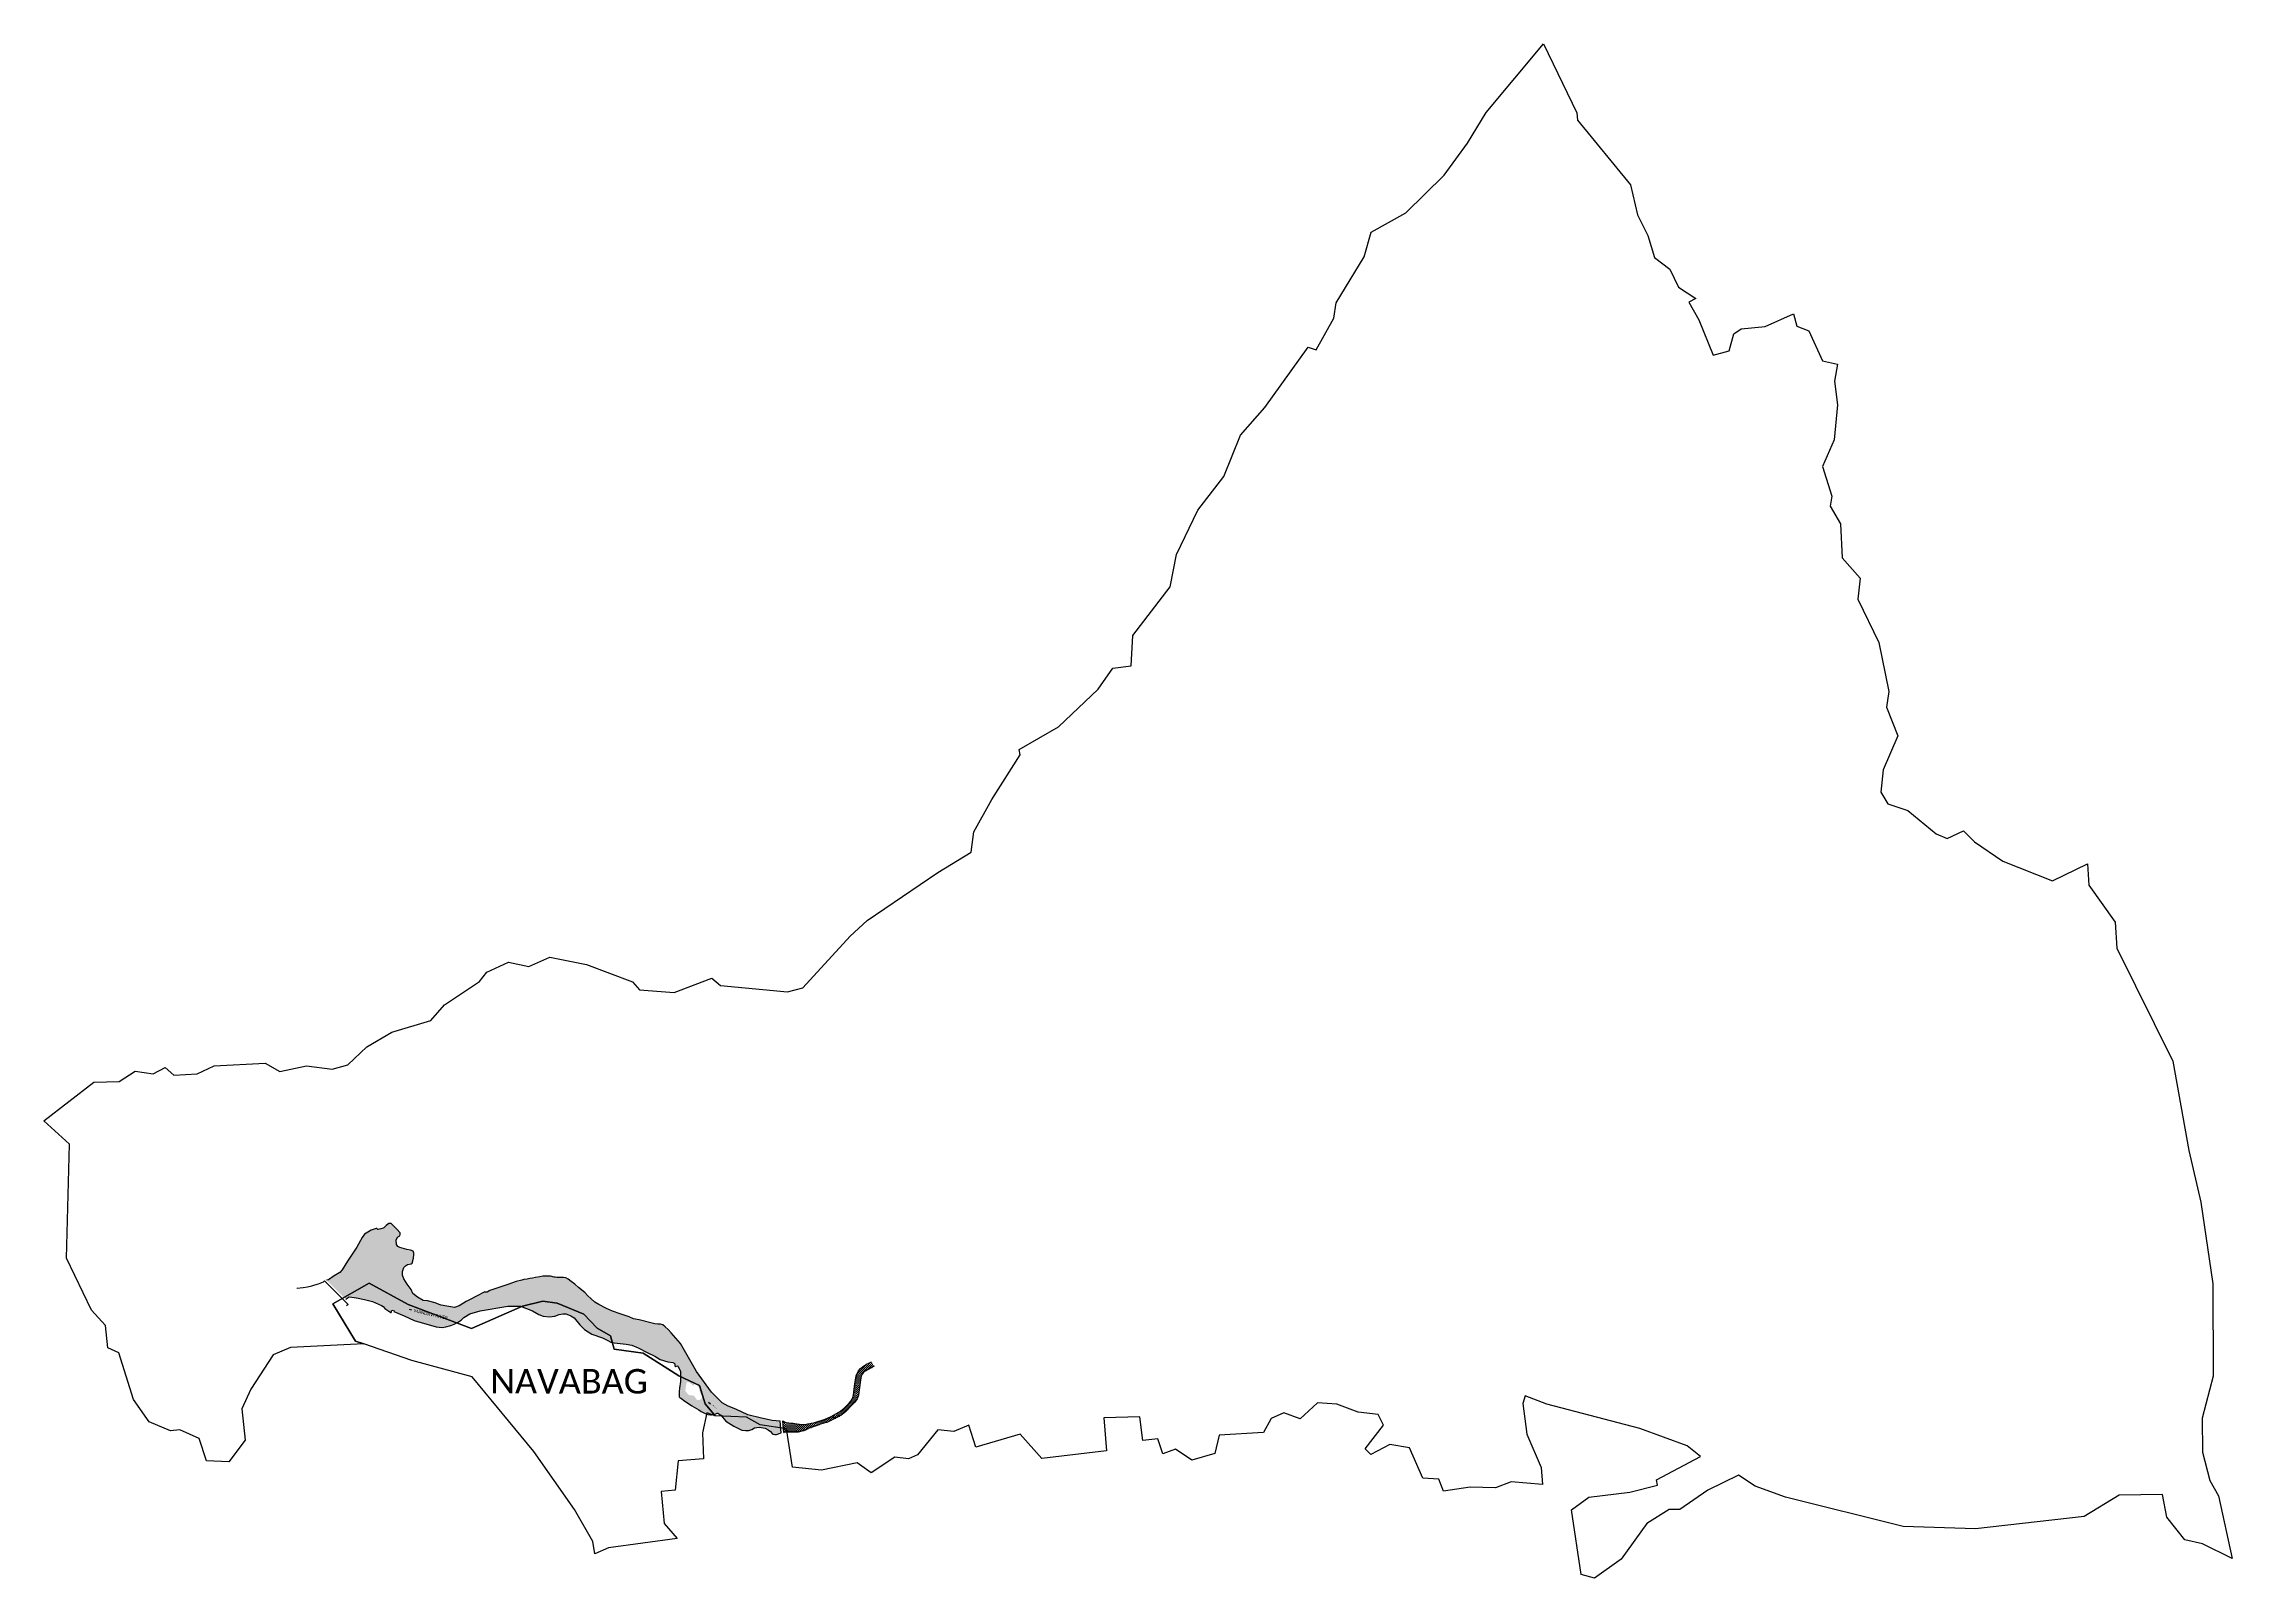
# Model space of a CAD drawing. Header units: metres. Extents: x 351288 to 357899, y 1752801 to 1757437.
import ezdxf

# ---------------------------------------------------------------- set-up
doc = ezdxf.new("R2010")
doc.units = ezdxf.units.M
doc.header["$MEASUREMENT"] = 0
for name, color, linetype in [('ARROW', 7, 'Continuous'), ('RIVER', 4, 'Continuous'), ('RIVER TEXT', 7, 'Continuous'), ('village', 3, 'Continuous'), ('VILLAGE NAME', 250, 'Continuous')]:
    doc.layers.add(name, color=color, linetype=linetype)
doc.styles.get("Standard").update_dxf_attribs({"font": 'simplex.shx'})
doc.dimstyles.get("Standard").update_dxf_attribs({"dimtxt": 0.18, "dimasz": 0.18, "dimexe": 0.18, "dimexo": 0.0625, "dimgap": 0.09, "dimtad": 0, "dimtih": 1, "dimtoh": 1, "dimdec": 4, "dimzin": 0, "dimdsep": 46, "dimtxsty": 'Standard', "dimcen": 0.09, "dimadec": 0, "dimazin": 0, "dimtfac": 1, "dimtdec": 4, "dimtofl": 0, "dimtmove": 0, "dimatfit": 3, "dimfxl": 1, "dimtolj": 1, "dimtzin": 0, "dimarcsym": 0})

msp = doc.modelspace()

# ---------------------------------------------------------------- hatches: boundary and pattern name
at = {"layer": 'RIVER'}
h = msp.add_hatch(dxfattribs=at)
h.set_pattern_fill('DASH', color=256, scale=25)
h.paths.add_polyline_path([(352371.9, 1753716.2), (352371.9, 1753727.4), (352375.4, 1753739.4), (352380.6, 1753744.8), (352387.2, 1753748.3), (352398, 1753750.3), (352400.6, 1753752.6), (352404.5, 1753767.7), (352406.4, 1753779), (352405.9, 1753783.2), (352403.9, 1753788.4), (352395.4, 1753792.3), (352385.2, 1753794), (352363.9, 1753799.6), (352357.2, 1753803.2), (352354.1, 1753809.4), (352352.4, 1753821.9), (352356.7, 1753830.8), (352363.3, 1753835.6), (352364.9, 1753839), (352364.9, 1753844), (352354.5, 1753854.9), (352341, 1753869.7), (352337.4, 1753872.3), (352330.3, 1753872.3), (352322.7, 1753866.3), (352317.3, 1753861.7), (352316.6, 1753860.8), (352315.4, 1753859.7), (352313.5, 1753858.7), (352306.1, 1753856.6), (352298.2, 1753854.7), (352297.6, 1753854.7), (352296, 1753855.7), (352294.3, 1753857.8), (352292.5, 1753857.8), (352277.2, 1753852.8), (352257.4, 1753840), (352250, 1753830.5), (352234.1, 1753801.2), (352205.8, 1753758.5), (352189.2, 1753732), (352182, 1753724), (352164.9, 1753714.1), (352148.2, 1753702.3), (352141.9, 1753701.6), (352200.6, 1753643), (352204.1, 1753647), (352210.4, 1753650.7), (352218.9, 1753649.8), (352233.1, 1753647.6), (352256.5, 1753643.3), (352281.5, 1753636.6), (352308.3, 1753624.3), (352313.8, 1753621.2), (352318.6, 1753615.2), (352336.2, 1753603.9), (352337.1, 1753603.6), (352339.9, 1753610.7), (352346.7, 1753608.4), (352345.9, 1753606.9), (352377.1, 1753593.2), (352406.7, 1753579.4), (352473.8, 1753559.8), (352491.1, 1753558), (352502.5, 1753559.9), (352517.9, 1753564.1), (352527.8, 1753568.5), (352538.3, 1753573.1), (352548.8, 1753580.4), (352557.2, 1753588.8), (352575.3, 1753599.1), (352606.2, 1753609), (352689.6, 1753623.1), (352727.8, 1753623.1), (352764.4, 1753608.3), (352783.8, 1753597.5), (352796.5, 1753592.9), (352815.7, 1753590.6), (352832, 1753592.2), (352845, 1753597), (352855.9, 1753599.7), (352864.8, 1753599.3), (352873.4, 1753596.4), (352880.2, 1753593.7), (352889.9, 1753587.6), (352907.3, 1753566.3), (352921.4, 1753552.5), (352943.3, 1753538.1), (352976.2, 1753526.8), (352992, 1753518.6), (353001.1, 1753514), (353010.7, 1753512.1), (353047.6, 1753508.2), (353064, 1753505.1), (353083.9, 1753496.3), (353110.8, 1753482.2), (353134.1, 1753471.1), (353150.5, 1753461.5), (353173.5, 1753454.1), (353188.2, 1753452.8), (353192.8, 1753450.6), (353194.8, 1753448.7), (353194.8, 1753442.4), (353196.1, 1753440.2), (353197.5, 1753440.2), (353202.6, 1753442.1), (353203.8, 1753441.1), (353207.9, 1753434.2), (353211.9, 1753425.5), (353211.9, 1753411.8), (353211.2, 1753395.1), (353208.1, 1753375.1), (353207, 1753364.9), (353207, 1753351.6), (353207.7, 1753349.1), (353209.4, 1753346.6), (353215.1, 1753342.8), (353220.3, 1753338.9), (353245.8, 1753322), (353267.3, 1753309.8), (353274.3, 1753304.5), (353285.8, 1753298.4), (353293.6, 1753295.7), (353302.2, 1753294.8), (353305.4, 1753294.8), (353312.1, 1753296.5), (353317.8, 1753297.6), (353322.4, 1753299), (353324.6, 1753299.2), (353333.8, 1753293.8), (353348.3, 1753275.4), (353372.7, 1753259.7), (353397, 1753248.2), (353408.2, 1753247.3), (353418, 1753247.2), (353427.2, 1753250.2), (353435.5, 1753254.7), (353448.8, 1753256.9), (353467.6, 1753253.6), (353476.1, 1753248.6), (353483.6, 1753244), (353488, 1753238.4), (353491.7, 1753235.7), (353496.6, 1753234.8), (353501.9, 1753234.8), (353515.6, 1753239.6), (353512.3, 1753275.1), (353488, 1753277.4), (353456.6, 1753284.5), (353415.1, 1753294.8), (353378.6, 1753311), (353355.1, 1753320.7), (353337.1, 1753330.3), (353327.9, 1753339.2), (353305.1, 1753362.8), (353259.9, 1753425.6), (353211.7, 1753510.3), (353183.3, 1753542.5), (353174, 1753552.1), (353165, 1753560.3), (353158, 1753566.5), (353151.2, 1753567.9), (353142.7, 1753568.6), (353134, 1753569.6), (353122.3, 1753572.7), (353086.6, 1753581.8), (353069.3, 1753584.8), (353056.9, 1753590.5), (353044.8, 1753594.6), (353029, 1753599.7), (353005.8, 1753607.8), (352987.8, 1753615.5), (352964.6, 1753627.3), (352952.9, 1753634.9), (352940.4, 1753646.3), (352931.5, 1753653.7), (352922.1, 1753664.3), (352903.6, 1753679.4), (352892.7, 1753689.1), (352881.2, 1753697.1), (352872.1, 1753704.5), (352865.4, 1753708), (352857.7, 1753709.6), (352850.3, 1753709.6), (352844.4, 1753709.5), (352838.2, 1753709.3), (352833.3, 1753709.9), (352829.9, 1753710.6), (352818.7, 1753712.9), (352808.1, 1753713.4), (352795.8, 1753712.9), (352786.7, 1753711.8), (352773.6, 1753708.9), (352764.5, 1753707.1), (352756.4, 1753705.8), (352748.6, 1753704.5), (352738.7, 1753703.1), (352731.7, 1753701.4), (352714.7, 1753696.9), (352689.9, 1753688.1), (352635.4, 1753669.7), (352627.2, 1753665.3), (352621.6, 1753665.4), (352620.8, 1753665.9), (352592.9, 1753651.8), (352575.9, 1753643.1), (352570.2, 1753640.1), (352566.3, 1753637.9), (352564.4, 1753637.1), (352564.2, 1753637.1), (352542.6, 1753623.9), (352528.9, 1753618.6), (352488.6, 1753625.9), (352482.5, 1753627.3), (352470, 1753632.9), (352447.3, 1753638.5), (352434.2, 1753639.8), (352416.6, 1753649.5), (352403.2, 1753661.3), (352397.8, 1753673.3), (352389.2, 1753685.1), (352385.7, 1753689.6), (352375.5, 1753705.3)])
h.paths.add_polyline_path([(353229.9, 1753391.8), (353231.6, 1753392.5), (353232.2, 1753393.1), (353234.1, 1753393.3), (353236.6, 1753392.8), (353237.6, 1753392.1), (353243.9, 1753387.2), (353245.9, 1753386), (353247.7, 1753382.2), (353249.9, 1753382.7), (353251, 1753384.3), (353254, 1753386.7), (353255.4, 1753389.2), (353259.5, 1753386.4), (353263.9, 1753379.4), (353268.2, 1753376.3), (353269.5, 1753373.4), (353269.1, 1753371.1), (353268.5, 1753367.2), (353273.6, 1753357.1), (353275.6, 1753352.1), (353276.7, 1753347.5), (353275.4, 1753343.7), (353269.9, 1753339.9), (353265.9, 1753338.8), (353260.8, 1753339.8), (353253.3, 1753350.5), (353252.5, 1753351.4), (353251.4, 1753352), (353249.4, 1753352.5), (353246.4, 1753352.9), (353241.8, 1753353), (353237.3, 1753354.3), (353234.3, 1753356.5), (353226.4, 1753366.3), (353226.8, 1753375.5), (353229.8, 1753390.6)], flags=16)
h.paths.add_polyline_path([(352245.2, 1753708.4), (352262.8, 1753726), (352259.8, 1753729), (352242.2, 1753711.4)], flags=24)
h.paths.add_polyline_path([(352396.3, 1753617.5), (352417.4, 1753604.2), (352419.6, 1753607.8), (352398.6, 1753621.1)], flags=24)
h.paths.add_polyline_path([(352882.8, 1753613.5), (352906.1, 1753604.8), (352907.6, 1753608.8), (352884.2, 1753617.5)], flags=24)
h.paths.add_polyline_path([(353301.9, 1753326.4), (353321.2, 1753310.7), (353323.9, 1753314), (353304.6, 1753329.7)], flags=24)
h = msp.add_hatch(dxfattribs=at)
h.set_pattern_fill('DASH', color=256, scale=25)
h.paths.add_polyline_path([(353550.6, 1753268.9), (353546.2, 1753269.6), (353531.7, 1753270.8), (353527.3, 1753272.1), (353523.5, 1753273.9), (353520.3, 1753276), (353524, 1753240.5), (353529.9, 1753241.7), (353538.2, 1753242.2), (353544.5, 1753241.6), (353550, 1753241.5), (353558.7, 1753242.1), (353567.2, 1753242.4), (353578.4, 1753244.6), (353588.9, 1753248.3), (353592.8, 1753250.1), (353594.5, 1753251.8), (353624.3, 1753262.5), (353631.8, 1753264.7), (353644.4, 1753269), (353653.5, 1753271.3), (353689.9, 1753289), (353699.8, 1753295.6), (353710.7, 1753304.9), (353729.9, 1753324.6), (353738, 1753332.2), (353744.7, 1753342.5), (353748.7, 1753353.4), (353751.7, 1753369.7), (353755, 1753399.2), (353757.6, 1753411), (353760.5, 1753417.1), (353764.5, 1753423), (353769.1, 1753426), (353796.3, 1753440.9), (353788.3, 1753454.3), (353780, 1753450.8), (353773.5, 1753447), (353764.2, 1753441.6), (353754.9, 1753434.1), (353749.3, 1753427.3), (353744.9, 1753419.7), (353741.9, 1753412), (353738.5, 1753387.4), (353735.5, 1753363.9), (353733.6, 1753353.9), (353732.2, 1753346.7), (353730, 1753341.8), (353727.5, 1753336.6), (353720.8, 1753329.2), (353705.6, 1753314.7), (353694.7, 1753305.9), (353680.4, 1753296.9), (353666.3, 1753289.6), (353648.5, 1753281.2), (353613.8, 1753270.2), (353596, 1753266.9), (353590.1, 1753265), (353587.4, 1753265.5), (353583.5, 1753265.6), (353579, 1753265), (353572.3, 1753265.1), (353570.2, 1753266.1)])
h.paths.add_polyline_path([(353773.8, 1753433.4), (353792.2, 1753445.9), (353789.4, 1753449.9), (353771.1, 1753437.4)], flags=24)
h.paths.add_polyline_path([(353683.5, 1753288.8), (353703.1, 1753299.2), (353700.8, 1753303.5), (353681.2, 1753293.1)], flags=24)

# ---------------------------------------------------------------- linework, layer by layer
for points in [[(352200.6, 1753643), (352204.1, 1753647), (352210.4, 1753650.7), (352218.9, 1753649.8), (352233.1, 1753647.6), (352256.5, 1753643.3), (352281.5, 1753636.6), (352308.3, 1753624.3), (352313.8, 1753621.2), (352318.6, 1753615.2), (352336.2, 1753603.9), (352337.1, 1753603.6), (352339.9, 1753610.7), (352346.7, 1753608.4), (352345.9, 1753606.9), (352377.1, 1753593.2), (352406.7, 1753579.4), (352473.8, 1753559.8), (352491.1, 1753558), (352502.5, 1753559.9), (352517.9, 1753564.1), (352527.8, 1753568.5), (352538.3, 1753573.1), (352548.8, 1753580.4), (352557.2, 1753588.8), (352575.3, 1753599.1), (352606.2, 1753609), (352689.6, 1753623.1), (352727.8, 1753623.1), (352764.4, 1753608.3), (352783.8, 1753597.5), (352796.5, 1753592.9), (352815.7, 1753590.6), (352832, 1753592.2), (352845, 1753597), (352855.9, 1753599.7), (352864.8, 1753599.3), (352873.4, 1753596.4), (352880.2, 1753593.7), (352889.9, 1753587.6), (352907.3, 1753566.3), (352921.4, 1753552.5), (352943.3, 1753538.1), (352976.2, 1753526.8), (352992, 1753518.6), (353001.1, 1753514), (353010.7, 1753512.1), (353047.6, 1753508.2), (353064, 1753505.1), (353083.9, 1753496.3), (353110.8, 1753482.2), (353134.1, 1753471.1), (353150.5, 1753461.5), (353173.5, 1753454.1), (353188.2, 1753452.8), (353192.8, 1753450.6), (353194.8, 1753448.7), (353194.8, 1753442.4), (353196.1, 1753440.2), (353197.5, 1753440.2), (353202.6, 1753442.1), (353203.8, 1753441.1), (353207.9, 1753434.2), (353211.9, 1753425.5), (353211.9, 1753411.8), (353211.2, 1753395.1), (353208.1, 1753375.1), (353207, 1753364.9), (353207, 1753351.6), (353207.7, 1753349.1), (353209.4, 1753346.6), (353215.1, 1753342.8), (353220.3, 1753338.9), (353245.8, 1753322), (353267.3, 1753309.8), (353274.3, 1753304.5), (353285.8, 1753298.4), (353293.6, 1753295.7), (353302.2, 1753294.8), (353305.4, 1753294.8), (353312.1, 1753296.5), (353317.8, 1753297.6), (353322.4, 1753299), (353324.6, 1753299.2), (353333.8, 1753293.8), (353348.3, 1753275.4), (353372.7, 1753259.7), (353397, 1753248.2), (353408.2, 1753247.3), (353418, 1753247.2), (353427.2, 1753250.2), (353435.5, 1753254.7), (353448.8, 1753256.9), (353467.6, 1753253.6), (353476.1, 1753248.6), (353483.6, 1753244), (353488, 1753238.4), (353491.7, 1753235.7), (353496.6, 1753234.8), (353501.9, 1753234.8), (353515.6, 1753239.6), (353512.3, 1753275.1), (353488, 1753277.4), (353456.6, 1753284.5), (353415.1, 1753294.8), (353378.6, 1753311), (353355.1, 1753320.7), (353337.1, 1753330.3), (353327.9, 1753339.2), (353305.1, 1753362.8), (353259.9, 1753425.6), (353211.7, 1753510.3), (353183.3, 1753542.5), (353174, 1753552.1), (353165, 1753560.3), (353158, 1753566.5), (353151.2, 1753567.9), (353142.7, 1753568.6), (353134, 1753569.6), (353122.3, 1753572.7), (353086.6, 1753581.8), (353069.3, 1753584.8), (353056.9, 1753590.5), (353044.8, 1753594.6), (353029, 1753599.7), (353005.8, 1753607.8), (352987.8, 1753615.5), (352964.6, 1753627.3), (352952.9, 1753634.9), (352940.4, 1753646.3), (352931.5, 1753653.7), (352922.1, 1753664.3), (352903.6, 1753679.4), (352892.7, 1753689.1), (352881.2, 1753697.1), (352872.1, 1753704.5), (352865.4, 1753708), (352857.7, 1753709.6), (352850.3, 1753709.6), (352844.4, 1753709.5), (352838.2, 1753709.3), (352833.3, 1753709.9), (352829.9, 1753710.6), (352818.7, 1753712.9), (352808.1, 1753713.4), (352795.8, 1753712.9), (352786.7, 1753711.8), (352773.6, 1753708.9), (352764.5, 1753707.1), (352756.4, 1753705.8), (352748.6, 1753704.5), (352738.7, 1753703.1), (352731.7, 1753701.4), (352714.7, 1753696.9), (352689.9, 1753688.1), (352635.4, 1753669.7), (352627.2, 1753665.3), (352621.6, 1753665.4), (352620.8, 1753665.9), (352592.9, 1753651.8), (352575.9, 1753643.1), (352570.2, 1753640.1), (352566.3, 1753637.9), (352564.4, 1753637.1), (352564.2, 1753637.1), (352542.6, 1753623.9), (352528.9, 1753618.6), (352488.6, 1753625.9), (352482.5, 1753627.3), (352470, 1753632.9), (352447.3, 1753638.5), (352434.2, 1753639.8), (352416.6, 1753649.5), (352403.2, 1753661.3), (352397.8, 1753673.3), (352389.2, 1753685.1), (352385.7, 1753689.6), (352375.5, 1753705.3), (352371.9, 1753716.2), (352371.9, 1753727.4), (352375.4, 1753739.4), (352380.6, 1753744.8), (352387.2, 1753748.3), (352398, 1753750.3), (352400.6, 1753752.6), (352404.5, 1753767.7), (352406.4, 1753779), (352405.9, 1753783.2), (352403.9, 1753788.4), (352395.4, 1753792.3), (352385.2, 1753794), (352363.9, 1753799.6), (352357.2, 1753803.2), (352354.1, 1753809.4), (352352.4, 1753821.9), (352356.7, 1753830.8), (352363.3, 1753835.6), (352364.9, 1753839), (352364.9, 1753844), (352354.5, 1753854.9), (352341, 1753869.7), (352337.4, 1753872.3), (352330.3, 1753872.3), (352322.7, 1753866.3), (352317.3, 1753861.7), (352316.6, 1753860.8), (352315.4, 1753859.7), (352313.5, 1753858.7), (352306.1, 1753856.6), (352298.2, 1753854.7), (352297.6, 1753854.7), (352296, 1753855.7), (352294.3, 1753857.8), (352292.5, 1753857.8), (352277.2, 1753852.8), (352257.4, 1753840), (352250, 1753830.5), (352234.1, 1753801.2), (352205.8, 1753758.5), (352189.2, 1753732), (352182, 1753724), (352164.9, 1753714.1), (352148.2, 1753702.3), (352141.9, 1753701.6)], [(352052.5, 1753676.7), (352071.4, 1753679.2), (352084.5, 1753680.8), (352098.2, 1753684.3), (352106.9, 1753686.8), (352117.9, 1753690), (352132.8, 1753696.6), (352136.3, 1753699.3), (352207.7, 1753627.8), (352202.3, 1753623.9)], [(353796.3, 1753440.9), (353769.1, 1753426), (353764.5, 1753423), (353760.5, 1753417.1), (353757.6, 1753411), (353755, 1753399.2), (353751.7, 1753369.7), (353748.7, 1753353.4), (353744.7, 1753342.5), (353738, 1753332.2), (353729.9, 1753324.6), (353710.7, 1753304.9), (353699.8, 1753295.6), (353689.9, 1753289), (353653.5, 1753271.3), (353644.4, 1753269), (353631.8, 1753264.7), (353624.3, 1753262.5), (353594.5, 1753251.8), (353592.8, 1753250.1), (353588.9, 1753248.3), (353578.4, 1753244.6), (353567.2, 1753242.4), (353558.7, 1753242.1), (353550, 1753241.5), (353544.5, 1753241.6), (353538.2, 1753242.2), (353529.9, 1753241.7), (353524, 1753240.5), (353520.3, 1753276), (353523.5, 1753273.9), (353527.3, 1753272.1), (353531.7, 1753270.8), (353546.2, 1753269.6), (353550.6, 1753268.9), (353570.2, 1753266.1), (353572.3, 1753265.1), (353579, 1753265), (353583.5, 1753265.6), (353587.4, 1753265.5), (353590.1, 1753265), (353596, 1753266.9), (353613.8, 1753270.2), (353648.5, 1753281.2), (353666.3, 1753289.6), (353680.4, 1753296.9), (353694.7, 1753305.9), (353705.6, 1753314.7), (353720.8, 1753329.2), (353727.5, 1753336.6), (353730, 1753341.8), (353732.2, 1753346.7), (353733.6, 1753353.9), (353735.5, 1753363.9), (353738.5, 1753387.4), (353741.9, 1753412), (353744.9, 1753419.7), (353749.3, 1753427.3), (353754.9, 1753434.1), (353764.2, 1753441.6), (353773.5, 1753447), (353780, 1753450.8), (353788.3, 1753454.3)]]:
    msp.add_lwpolyline(points, dxfattribs=at)
at = {"layer": 'village', "color": 3, "true_color": 0x00ff00}
for points in [[(357809.4, 1753181.8, 0), (357831.1, 1753095.7, 0), (357857.1, 1753049.4, 0), (357898.9, 1752860.4, 0), (357809.4, 1752905, 0), (357755.9, 1752916.3, 0), (357701.6, 1752985.4, 0), (357688.3, 1753053.5, 0), (357556.9, 1753051.7, 0), (357451.2, 1752987.1, 0), (357123.9, 1752950.3, 0), (356905, 1752956.6, 0), (356549.7, 1753045.2, 0), (356457.7, 1753078.7, 0), (356407.3, 1753111.9, 0), (356314.9, 1753066.8, 0), (356230.1, 1753008.1, 0), (356197.8, 1753008, 0), (356130.1, 1752965.9, 0), (356053.5, 1752857.8, 0), (355972, 1752800.6, 0), (355932.5, 1752812.2, 0), (355903.1, 1753007.6, 0), (355955.2, 1753045.2, 0), (356078.9, 1753061.1, 0), (356162.3, 1753081.7, 0), (356160.1, 1753097.8, 0), (356292.8, 1753168.3, 0), (356252.9, 1753200.6, 0), (356109.4, 1753252.9, 0), (355828.8, 1753326.5, 0), (355762.7, 1753352.2, 0), (355755.7, 1753328.2, 0), (355767.6, 1753235.8, 0), (355811.2, 1753134.9, 0), (355815.3, 1753083.6, 0), (355721.2, 1753091.6, 0), (355673.8, 1753074, 0), (355597.3, 1753075.3, 0), (355516.7, 1753063.6, 0), (355502.2, 1753099.9, 0), (355454.1, 1753103.3, 0), (355413.6, 1753194.6, 0), (355353.8, 1753204.6, 0), (355297.2, 1753174.2, 0), (355279.4, 1753191.4, 0), (355335.4, 1753263.5, 0), (355319.5, 1753295.6, 0), (355258.3, 1753302.1, 0), (355194.5, 1753326.2, 0), (355135.9, 1753330.7, 0), (355082.9, 1753282.7, 0), (355034.3, 1753300.4, 0), (354996, 1753283, 0), (354973.1, 1753240.6, 0), (354838.7, 1753233.3, 0), (354825.6, 1753177.3, 0), (354756.2, 1753157.3, 0), (354706.9, 1753191.1, 0), (354668.1, 1753176.2, 0), (354653.3, 1753222.3, 0), (354608.2, 1753217.1, 0), (354599.1, 1753287.9, 0), (354490.6, 1753285.2, 0), (354498.5, 1753185.1, 0), (354302.8, 1753162.8, 0), (354237.3, 1753236.3, 0), (354103.3, 1753196.5, 0), (354082.3, 1753262.8, 0), (354037.3, 1753243.5, 0), (353989.2, 1753249.1, 0), (353927, 1753173.5, 0), (353900, 1753161.8, 0), (353859, 1753166.3, 0), (353787.7, 1753119, 0), (353745.6, 1753149.3, 0), (353637.4, 1753127.6, 0), (353549.7, 1753136.4, 0), (353531.5, 1753252.5, 0), (353452.5, 1753264, 0), (353410.8, 1753286.8, 0), (353315.9, 1753291.1, 0), (353286.5, 1753327.9, 0), (353269, 1753383.2, 0), (353206.2, 1753412.5, 0), (353099.1, 1753480.7, 0), (353010.7, 1753492.3, 0), (353000.3, 1753532.8, 0), (352959.3, 1753555.7, 0), (352919.6, 1753598.1, 0), (352838.7, 1753631.6, 0), (352795.9, 1753637.7, 0), (352734.4, 1753622.9, 0), (352579.7, 1753554.9, 0), (352388.6, 1753627.9, 0), (352271.2, 1753692.1, 0), (352161.5, 1753630, 0), (352229.8, 1753516.9, 0), (352254.5, 1753508.8, 0), (352033.6, 1753498.1, 0), (351981.5, 1753476.1, 0), (351913.2, 1753371.6, 0), (351886, 1753312.8, 0), (351896.1, 1753217.5, 0), (351847.5, 1753152.4, 0), (351779.8, 1753154.9, 0), (351757.7, 1753222.4, 0), (351698.9, 1753249.5, 0), (351671.3, 1753246.1, 0), (351606.3, 1753273.3, 0), (351559.6, 1753340.5, 0), (351515.1, 1753481.8, 0), (351481.1, 1753496.8, 0), (351474.4, 1753564.5, 0), (351432.3, 1753611, 0), (351357.1, 1753767.3, 0), (351366.2, 1754112.2, 0), (351288.1, 1754182.3, 0), (351439.2, 1754299.2, 0), (351515.5, 1754301.4, 0), (351563.8, 1754332.7, 0), (351618.8, 1754324.2, 0), (351654.6, 1754343.6, 0), (351681.3, 1754320.2, 0), (351751.2, 1754324.4, 0), (351802.4, 1754348.9, 0), (351957.3, 1754356.5, 0), (352001.4, 1754331.6, 0), (352081.3, 1754348.8, 0), (352159.5, 1754338.3, 0), (352206.5, 1754351.6, 0), (352264.4, 1754406.1, 0), (352339.9, 1754450.9, 0), (352457.8, 1754485.9, 0), (352498.3, 1754533.5, 0), (352604.8, 1754603.5, 0), (352626.1, 1754631.4, 0), (352691.6, 1754662.2, 0), (352753.5, 1754649, 0), (352816.4, 1754677.4, 0), (352927.7, 1754655.1, 0), (353066.2, 1754602.5, 0), (353087.5, 1754578, 0), (353192.5, 1754570.2, 0), (353305.7, 1754613.7, 0), (353332.5, 1754591.2, 0), (353534.7, 1754572.2, 0), (353581.3, 1754585, 0), (353723.6, 1754741.1, 0), (353775.6, 1754788.3, 0), (353989.2, 1754933.3, 0), (354089.8, 1754994.1, 0), (354097.9, 1755055.9, 0), (354151.9, 1755153.9, 0), (354238, 1755288.2, 0), (354234.1, 1755305.1, 0), (354353.5, 1755373.6, 0), (354473, 1755487.1, 0), (354517.4, 1755550.3, 0), (354572.7, 1755557.7, 0), (354578.4, 1755648.8, 0), (354690.8, 1755796.5, 0), (354710.1, 1755894.2, 0), (354774, 1756027.4, 0), (354852.5, 1756129.5, 0), (354903.6, 1756254.7, 0), (354977.1, 1756338.1, 0), (355107.7, 1756520.3, 0), (355132.1, 1756512.1, 0), (355185.1, 1756608.2, 0), (355191.7, 1756654, 0), (355276.7, 1756793.2, 0), (355298.3, 1756868.1, 0), (355402.8, 1756925.9, 0), (355517.9, 1757040.1, 0), (355589.3, 1757136.9, 0), (355645, 1757229.6, 0), (355818.5, 1757437.1, 0), (355919.1, 1757228.4, 0), (355921, 1757206.3, 0), (356081.3, 1757010.4, 0), (356102.5, 1756920.6, 0), (356134.1, 1756857.5, 0), (356154.1, 1756791.6, 0), (356200.4, 1756756.2, 0), (356226.3, 1756701.2, 0), (356279, 1756666.9, 0), (356257.5, 1756655.8, 0), (356287.8, 1756603.4, 0), (356331.4, 1756496.1, 0), (356378.9, 1756509.6, 0), (356393.7, 1756560.6, 0), (356415.7, 1756575.5, 0), (356487.8, 1756583, 0), (356574.1, 1756621.3, 0), (356583.7, 1756584.2, 0), (356620, 1756569.7, 0), (356660.8, 1756479.5, 0), (356706.4, 1756469, 0), (356697.7, 1756417.3, 0), (356707, 1756345.9, 0), (356696.1, 1756240.1, 0), (356661.5, 1756160.1, 0), (356689.6, 1756070.2, 0), (356683.9, 1756040.2, 0), (356715.2, 1755986.4, 0), (356720.8, 1755883.6, 0), (356775, 1755822.6, 0), (356767.7, 1755758.9, 0), (356830.9, 1755628.2, 0), (356861.3, 1755479.7, 0), (356854.7, 1755432.5, 0), (356889.2, 1755345.6, 0), (356844, 1755243.6, 0), (356837, 1755175.7, 0), (356858.6, 1755140.4, 0), (356918.6, 1755120.2, 0), (357004.7, 1755049.4, 0), (357037.9, 1755035.4, 0), (357086.9, 1755059, 0), (357120, 1755026, 0), (357205.6, 1754966.8, 0), (357355.9, 1754907.8, 0), (357462.2, 1754959.6, 0), (357466.2, 1754894.6, 0), (357544.9, 1754783, 0), (357550.6, 1754704.7, 0), (357719.9, 1754363, 0), (357768.1, 1754092.6, 0), (357804.3, 1753937.2, 0), (357839.9, 1753690.3, 0), (357841.6, 1753410.8, 0), (357808.1, 1753284.4, 0)], [(357809.4, 1753181.8, 0), (357831.1, 1753095.7, 0), (357857.1, 1753049.4, 0), (357898.9, 1752860.4, 0), (357809.4, 1752905, 0), (357755.9, 1752916.3, 0), (357701.6, 1752985.4, 0), (357688.3, 1753053.5, 0), (357556.9, 1753051.7, 0), (357451.2, 1752987.1, 0), (357123.9, 1752950.3, 0), (356905, 1752956.6, 0), (356549.7, 1753045.2, 0), (356457.7, 1753078.7, 0), (356407.3, 1753111.9, 0), (356314.9, 1753066.8, 0), (356230.1, 1753008.1, 0), (356197.8, 1753008, 0), (356130.1, 1752965.9, 0), (356053.5, 1752857.8, 0), (355972, 1752800.6, 0), (355932.5, 1752812.2, 0), (355903.1, 1753007.6, 0), (355955.2, 1753045.2, 0), (356078.9, 1753061.1, 0), (356162.3, 1753081.7, 0), (356160.1, 1753097.8, 0), (356292.8, 1753168.3, 0), (356252.9, 1753200.6, 0), (356109.4, 1753252.9, 0), (355828.8, 1753326.5, 0), (355762.7, 1753352.2, 0), (355755.7, 1753328.2, 0), (355767.6, 1753235.8, 0), (355811.2, 1753134.9, 0), (355815.3, 1753083.6, 0), (355721.2, 1753091.6, 0), (355673.8, 1753074, 0), (355597.3, 1753075.3, 0), (355516.7, 1753063.6, 0), (355502.2, 1753099.9, 0), (355454.1, 1753103.3, 0), (355413.6, 1753194.6, 0), (355353.8, 1753204.6, 0), (355297.2, 1753174.2, 0), (355279.4, 1753191.4, 0), (355335.4, 1753263.5, 0), (355319.5, 1753295.6, 0), (355258.3, 1753302.1, 0), (355194.5, 1753326.2, 0), (355135.9, 1753330.7, 0), (355082.9, 1753282.7, 0), (355034.3, 1753300.4, 0), (354996, 1753283, 0), (354973.1, 1753240.6, 0), (354838.7, 1753233.3, 0), (354825.6, 1753177.3, 0), (354756.2, 1753157.3, 0), (354706.9, 1753191.1, 0), (354668.1, 1753176.2, 0), (354653.3, 1753222.3, 0), (354608.2, 1753217.1, 0), (354599.1, 1753287.9, 0), (354490.6, 1753285.2, 0), (354498.5, 1753185.1, 0), (354302.8, 1753162.8, 0), (354237.3, 1753236.3, 0), (354103.3, 1753196.5, 0), (354082.3, 1753262.8, 0), (354037.3, 1753243.5, 0), (353989.2, 1753249.1, 0), (353927, 1753173.5, 0), (353900, 1753161.8, 0), (353859, 1753166.3, 0), (353787.7, 1753119, 0), (353745.6, 1753149.3, 0), (353637.4, 1753127.6, 0), (353549.7, 1753136.4, 0), (353531.5, 1753252.5, 0), (353452.5, 1753264, 0), (353410.8, 1753286.8, 0), (353315.9, 1753291.1, 0), (353286.5, 1753327.9, 0), (353269, 1753383.2, 0), (353206.2, 1753412.5, 0), (353099.1, 1753480.7, 0), (353010.7, 1753492.3, 0), (353000.3, 1753532.8, 0), (352959.3, 1753555.7, 0), (352919.6, 1753598.1, 0), (352838.7, 1753631.6, 0), (352795.9, 1753637.7, 0), (352734.4, 1753622.9, 0), (352579.7, 1753554.9, 0), (352388.6, 1753627.9, 0), (352271.2, 1753692.1, 0), (352161.5, 1753630, 0), (352229.8, 1753516.9, 0), (352254.5, 1753508.8, 0), (352033.6, 1753498.1, 0), (351981.5, 1753476.1, 0), (351913.2, 1753371.6, 0), (351886, 1753312.8, 0), (351896.1, 1753217.5, 0), (351847.5, 1753152.4, 0), (351779.8, 1753154.9, 0), (351757.7, 1753222.4, 0), (351698.9, 1753249.5, 0), (351671.3, 1753246.1, 0), (351606.3, 1753273.3, 0), (351559.6, 1753340.5, 0), (351515.1, 1753481.8, 0), (351481.1, 1753496.8, 0), (351474.4, 1753564.5, 0), (351432.3, 1753611, 0), (351357.1, 1753767.3, 0), (351366.2, 1754112.2, 0), (351288.1, 1754182.3, 0), (351439.2, 1754299.2, 0), (351515.5, 1754301.4, 0), (351563.8, 1754332.7, 0), (351618.8, 1754324.2, 0), (351654.6, 1754343.6, 0), (351681.3, 1754320.2, 0), (351751.2, 1754324.4, 0), (351802.4, 1754348.9, 0), (351957.3, 1754356.5, 0), (352001.4, 1754331.6, 0), (352081.3, 1754348.8, 0), (352159.5, 1754338.3, 0), (352206.5, 1754351.6, 0), (352264.4, 1754406.1, 0), (352339.9, 1754450.9, 0), (352457.8, 1754485.9, 0), (352498.3, 1754533.5, 0), (352604.8, 1754603.5, 0), (352626.1, 1754631.4, 0), (352691.6, 1754662.2, 0), (352753.5, 1754649, 0), (352816.4, 1754677.4, 0), (352927.7, 1754655.1, 0), (353066.2, 1754602.5, 0), (353087.5, 1754578, 0), (353192.5, 1754570.2, 0), (353305.7, 1754613.7, 0), (353332.5, 1754591.2, 0), (353534.7, 1754572.2, 0), (353581.3, 1754585, 0), (353723.6, 1754741.1, 0), (353775.6, 1754788.3, 0), (353989.2, 1754933.3, 0), (354089.8, 1754994.1, 0), (354097.9, 1755055.9, 0), (354151.9, 1755153.9, 0), (354238, 1755288.2, 0), (354234.1, 1755305.1, 0), (354353.5, 1755373.6, 0), (354473, 1755487.1, 0), (354517.4, 1755550.3, 0), (354572.7, 1755557.7, 0), (354578.4, 1755648.8, 0), (354690.8, 1755796.5, 0), (354710.1, 1755894.2, 0), (354774, 1756027.4, 0), (354852.5, 1756129.5, 0), (354903.6, 1756254.7, 0), (354977.1, 1756338.1, 0), (355107.7, 1756520.3, 0), (355132.1, 1756512.1, 0), (355185.1, 1756608.2, 0), (355191.7, 1756654, 0), (355276.7, 1756793.2, 0), (355298.3, 1756868.1, 0), (355402.8, 1756925.9, 0), (355517.9, 1757040.1, 0), (355589.3, 1757136.9, 0), (355645, 1757229.6, 0), (355818.5, 1757437.1, 0), (355919.1, 1757228.4, 0), (355921, 1757206.3, 0), (356081.3, 1757010.4, 0), (356102.5, 1756920.6, 0), (356134.1, 1756857.5, 0), (356154.1, 1756791.6, 0), (356200.4, 1756756.2, 0), (356226.3, 1756701.2, 0), (356279, 1756666.9, 0), (356257.5, 1756655.8, 0), (356287.8, 1756603.4, 0), (356331.4, 1756496.1, 0), (356378.9, 1756509.6, 0), (356393.7, 1756560.6, 0), (356415.7, 1756575.5, 0), (356487.8, 1756583, 0), (356574.1, 1756621.3, 0), (356583.7, 1756584.2, 0), (356620, 1756569.7, 0), (356660.8, 1756479.5, 0), (356706.4, 1756469, 0), (356697.7, 1756417.3, 0), (356707, 1756345.9, 0), (356696.1, 1756240.1, 0), (356661.5, 1756160.1, 0), (356689.6, 1756070.2, 0), (356683.9, 1756040.2, 0), (356715.2, 1755986.4, 0), (356720.8, 1755883.6, 0), (356775, 1755822.6, 0), (356767.7, 1755758.9, 0), (356830.9, 1755628.2, 0), (356861.3, 1755479.7, 0), (356854.7, 1755432.5, 0), (356889.2, 1755345.6, 0), (356844, 1755243.6, 0), (356837, 1755175.7, 0), (356858.6, 1755140.4, 0), (356918.6, 1755120.2, 0), (357004.7, 1755049.4, 0), (357037.9, 1755035.4, 0), (357086.9, 1755059, 0), (357120, 1755026, 0), (357205.6, 1754966.8, 0), (357355.9, 1754907.8, 0), (357462.2, 1754959.6, 0), (357466.2, 1754894.6, 0), (357544.9, 1754783, 0), (357550.6, 1754704.7, 0), (357719.9, 1754363, 0), (357768.1, 1754092.6, 0), (357804.3, 1753937.2, 0), (357839.9, 1753690.3, 0), (357841.6, 1753410.8, 0), (357808.1, 1753284.4, 0)], [(353315.9, 1753291.1, 0), (353291.3, 1753300.7, 0), (353277.6, 1753240.1, 0), (353281, 1753161.1, 0), (353204.7, 1753155.4, 0), (353195.5, 1753066.9, 0), (353152.6, 1753062.2, 0), (353161.7, 1752966.2, 0), (353201.2, 1752920.9, 0), (352994.1, 1752892.5, 0), (352953, 1752874.1, 0), (352947, 1752911.2, 0), (352891.8, 1753008.4, 0), (352768.3, 1753184, 0), (352582.6, 1753409.6, 0), (352399.8, 1753458.4, 0), (352254.5, 1753508.8, 0), (352229.8, 1753516.9, 0), (352161.5, 1753630, 0), (352271.2, 1753692.1, 0), (352388.6, 1753627.9, 0), (352579.7, 1753554.9, 0), (352734.4, 1753622.9, 0), (352795.9, 1753637.7, 0), (352838.7, 1753631.6, 0), (352919.6, 1753598.1, 0), (352959.3, 1753555.7, 0), (353000.3, 1753532.8, 0), (353010.7, 1753492.3, 0), (353099.1, 1753480.7, 0), (353206.2, 1753412.5, 0), (353269, 1753383.2, 0), (353286.5, 1753327.9, 0)], [(353315.9, 1753291.1, 0), (353291.3, 1753300.7, 0), (353277.6, 1753240.1, 0), (353281, 1753161.1, 0), (353204.7, 1753155.4, 0), (353195.5, 1753066.9, 0), (353152.6, 1753062.2, 0), (353161.7, 1752966.2, 0), (353201.2, 1752920.9, 0), (352994.1, 1752892.5, 0), (352953, 1752874.1, 0), (352947, 1752911.2, 0), (352891.8, 1753008.4, 0), (352768.3, 1753184, 0), (352582.6, 1753409.6, 0), (352399.8, 1753458.4, 0), (352254.5, 1753508.8, 0), (352229.8, 1753516.9, 0), (352161.5, 1753630, 0), (352271.2, 1753692.1, 0), (352388.6, 1753627.9, 0), (352579.7, 1753554.9, 0), (352734.4, 1753622.9, 0), (352795.9, 1753637.7, 0), (352838.7, 1753631.6, 0), (352919.6, 1753598.1, 0), (352959.3, 1753555.7, 0), (353000.3, 1753532.8, 0), (353010.7, 1753492.3, 0), (353099.1, 1753480.7, 0), (353206.2, 1753412.5, 0), (353269, 1753383.2, 0), (353286.5, 1753327.9, 0)]]:
    msp.add_polyline3d(points, close=True, dxfattribs=at)

# ---------------------------------------------------------------- texts
at = {"layer": 'RIVER TEXT', "attachment_point": 1}
for width, insert, char_height, rotation in [(138.697, (352390.5, 1753618.2), 10, 347.24597), (32.072, (353301.1, 1753331.1), 2, 320.85437), (32.072, (353677.6, 1753289.4), 2, 28.09506)]:
    msp.add_mtext_dynamic_manual_height_columns('\\pxqc;{\\fCalibri|b0|i0|c0|p34;MANDAVI RIVER}', width=width, gutter_width=1, heights=[0], dxfattribs=dict(at, insert=insert, char_height=char_height, rotation=rotation))
at = {"layer": 'VILLAGE NAME', "insert": (352637, 1753432.9), "char_height": 74.047, "attachment_point": 1, "rotation": 359.9793}
msp.add_mtext_dynamic_manual_height_columns('{\\fCalibri|b0|i0|c0|p34;NAVABAG}', width=730.677, gutter_width=370.2, heights=[0], dxfattribs=at)
msp.add_mtext_dynamic_manual_height_columns('{\\fCalibri|b0|i0|c0|p34;NAVABAG}', width=730.677, gutter_width=370.2, heights=[0], dxfattribs=at)

# ---------------------------------------------------------------- leaders
at = {"layer": 'ARROW'}
for points in [[(352392, 1753613.4), (352399.4, 1753611.5)], [(353296.5, 1753332.7), (353302.4, 1753327.9)], [(353674.1, 1753286.1), (353681.2, 1753289.2)]]:
    msp.add_leader(points, dimstyle='Standard', override={"dimasz": 3, "dimgap": 0.09, "dimtad": 0}, dxfattribs=at)

doc.saveas('drawing.dxf')
